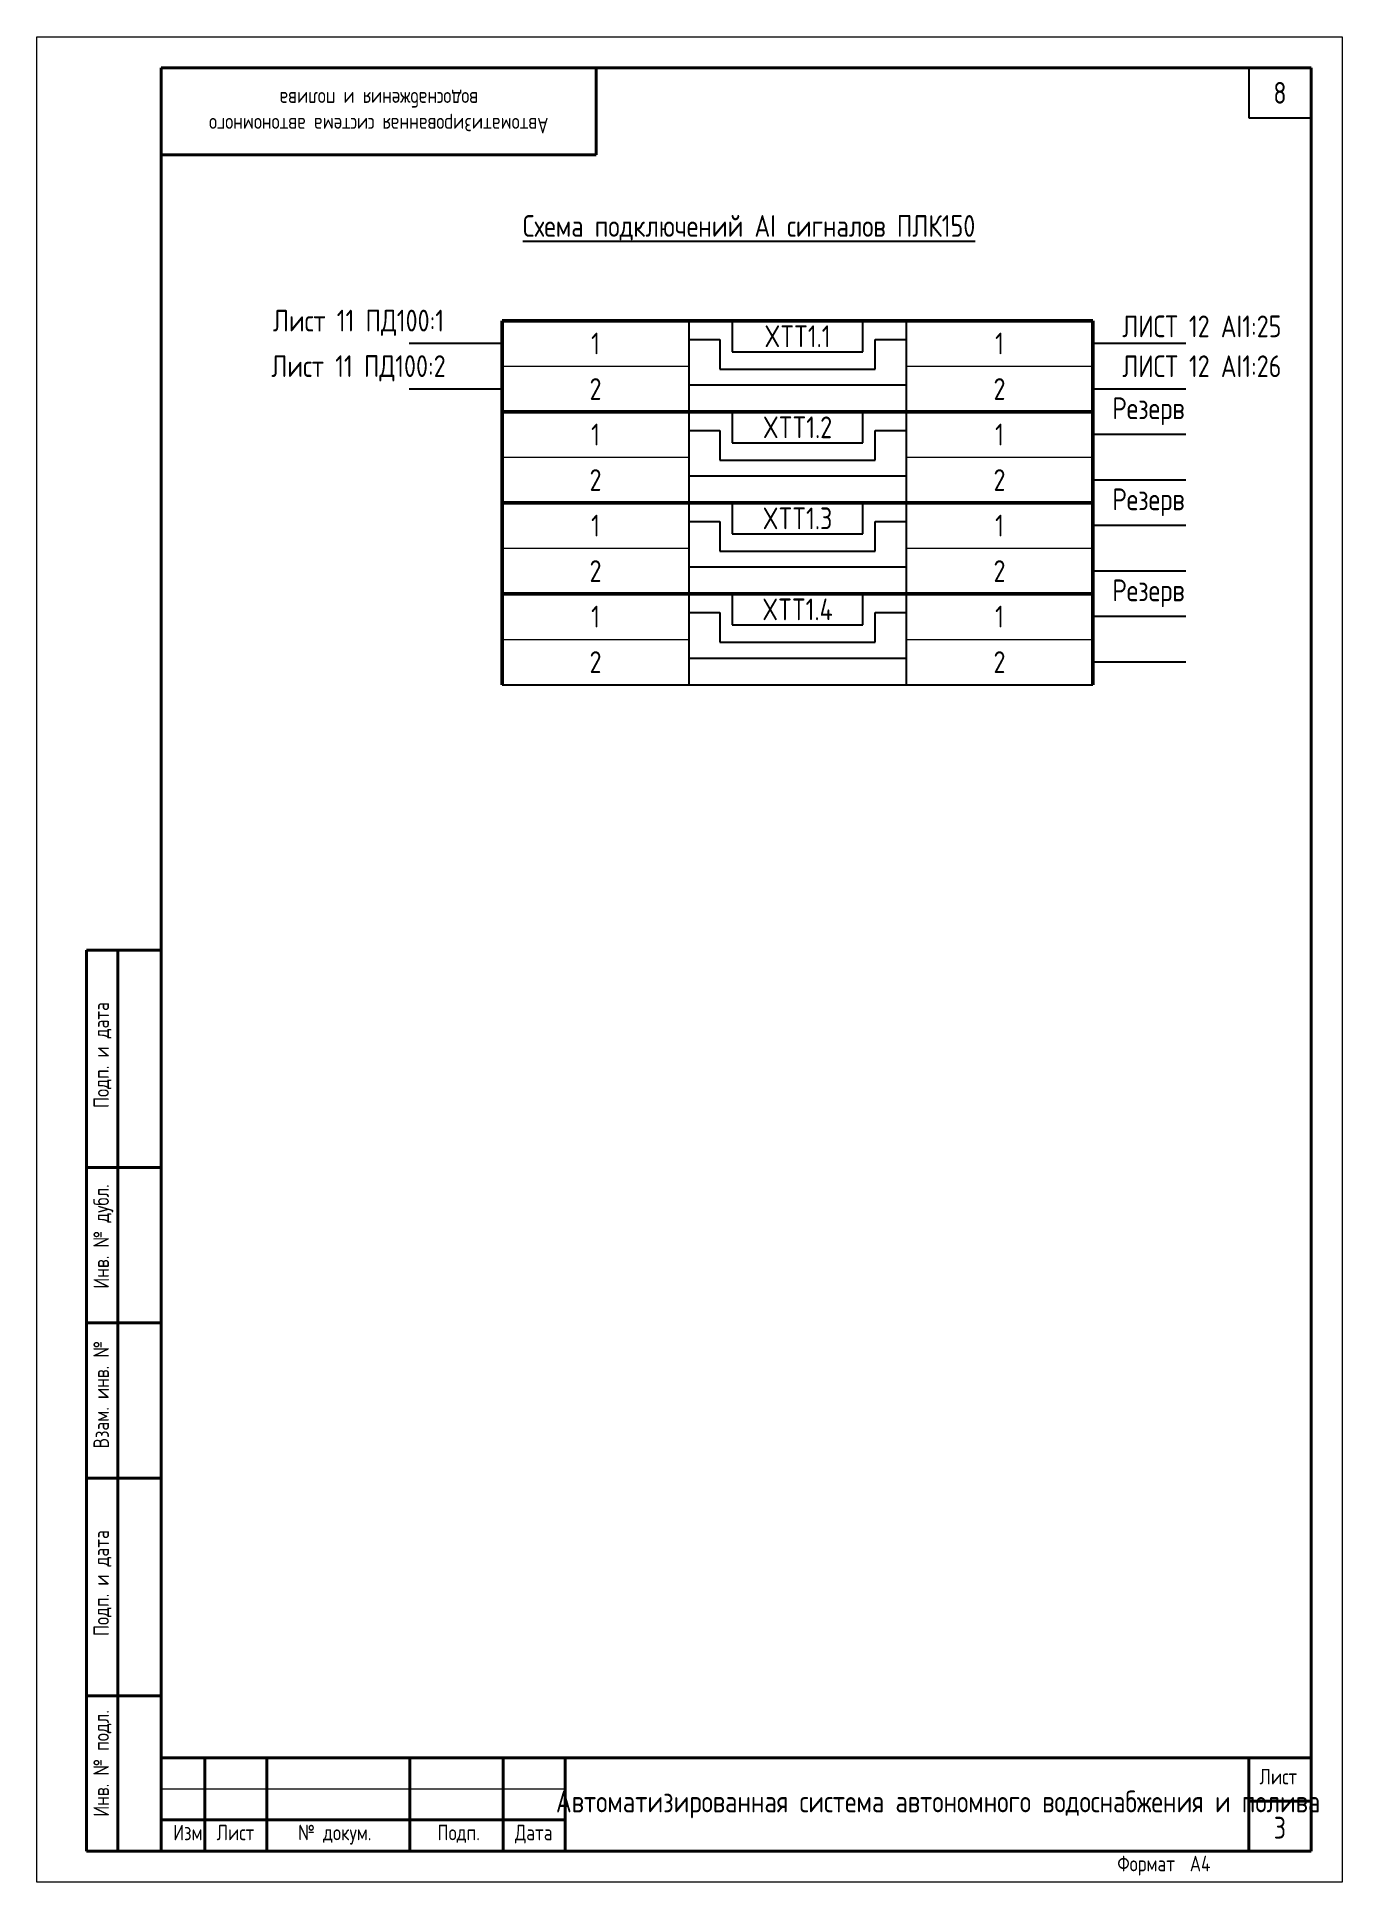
# Model space of a CAD drawing. Header units: millimetres. Extents: x 3520 to 8864, y 403 to 1747.
# Drawn here: x 3940 to 4150, y 700 to 997 of the extents above; entities that cross this region are included whole.
import ezdxf

# ---------------------------------------------------------------- set-up
doc = ezdxf.new("R2010")
doc.units = ezdxf.units.MM
doc.linetypes.add('K5LT_BASIC', pattern=[0])
doc.linetypes.add('K5LT_THIN', pattern=[0])
doc.layers.add('Стерка', color=7, linetype='Continuous', lineweight=15)
doc.styles.add('ГОСТ В', font='GOST_0.TTF', dxfattribs={"height": 3.5})
doc.styles.add('ГОСТ тип А', font='GOST_0.TTF', dxfattribs={"height": 3.5})

msp = doc.modelspace()

# ---------------------------------------------------------------- texts
at = {"color": 7, "linetype": 'Continuous', "lineweight": 15, "char_height": 3.5, "attachment_point": 5, "style": 'ГОСТ В'}
for s, insert, width in [('{\\C256;8}', (4140, 988), 10), ('Лист 11 ПД100:1', (3991.743, 950.977), 46.2715), ('{\\C256;XTT1.1}', (4062.379, 948.815), 35), ('ЛИСТ 12 AI1:25', (4127.44, 950.407), 35.12086), ('{\\C256;1}', (4029.879, 947.651), 30), ('{\\C256;1}', (4094.879, 947.651), 30), ('Лист 11 ПД100:2', (3991.743, 943.651), 46.2715), ('ЛИСТ 12 AI1:26', (4127.44, 943.988), 35.12086), ('{\\C256;2}', (4029.879, 940.325), 30), ('{\\C256;2}', (4094.879, 940.325), 30), ('\\pxt4;Резерв', (4118.846, 936.747), 18.11737), ('{\\C256;XTT1.2}', (4062.379, 934.162), 35), ('{\\C256;1}', (4029.879, 932.998), 30), ('{\\C256;1}', (4094.879, 932.998), 30), ('{\\C256;2}', (4029.879, 925.672), 30), ('{\\C256;2}', (4094.879, 925.672), 30), ('Резерв', (4118.846, 922.094), 18.11737), ('{\\C256;XTT1.3}', (4062.379, 919.508), 35), ('{\\C256;1}', (4029.879, 918.345), 30), ('{\\C256;1}', (4094.879, 918.345), 30), ('{\\C256;2}', (4029.879, 911.019), 30), ('{\\C256;2}', (4094.879, 911.019), 30), ('Резерв', (4118.846, 907.441), 18.11737), ('{\\C256;XTT1.4}', (4062.379, 904.855), 35), ('{\\C256;1}', (4029.879, 903.692), 30), ('{\\C256;1}', (4094.879, 903.692), 30), ('{\\C256;2}', (4029.879, 896.366), 30), ('{\\C256;2}', (4094.879, 896.366), 30), ('\\pxqc;{\\C256;Автоматизированная система автономного водоснабжения и полива}', (4085, 712.5), 120)]:
    msp.add_mtext(s, dxfattribs=dict(at, insert=insert, width=width))
at = {"color": 7, "linetype": 'Continuous', "lineweight": 15, "insert": (3995, 985), "char_height": 2.5, "width": 70, "attachment_point": 5, "rotation": 180, "style": 'ГОСТ В'}
msp.add_mtext('\\pxqc;{\\C256;Автоматизированная система автономного водоснабжения и полива}', dxfattribs=at)
at = {"color": 7, "insert": (4054.582, 966.294), "char_height": 3.5, "width": 185, "attachment_point": 5, "style": 'ГОСТ В'}
msp.add_mtext('{\\fGOST type A|b1|i0|c204|p34;\\LСхема подключений AI сигналов ПЛК150}', dxfattribs=at)
at = {"layer": 'Стерка', "color": 7, "insert": (4140, 708.75), "char_height": 3.5, "attachment_point": 5, "style": 'ГОСТ тип А'}
msp.add_mtext_dynamic_manual_height_columns('3', width=10, gutter_width=17.5, heights=[0], dxfattribs=at)

# ---------------------------------------------------------------- blocks, each defined once
blk = doc.blocks.new('A4-2')
at = {"linetype": 'K5LT_THIN', "lineweight": 18}
for p, q in [((210, 0), (210, 297)), ((210, 297), (420, 297)), ((420, 297), (420, 0)), ((230, 15), (295, 15)), ((420, 0), (210, 0))]:
    blk.add_line(p, q, dxfattribs=at)
at = {"linetype": 'K5LT_BASIC', "lineweight": 40}
for p, q in [((230, 5), (230, 292)), ((230, 292), (415, 292)), ((300, 292), (300, 278)), ((415, 292), (415, 5)), ((300, 278), (230, 278)), ((218, 5), (218, 150)), ((230, 150), (218, 150)), ((223, 5), (223, 150)), ((230, 115), (218, 115)), ((230, 90), (218, 90)), ((230, 65), (218, 65)), ((230, 30), (218, 30)), ((230, 20), (415, 20)), ((230, 5), (230, 20)), ((237, 5), (237, 20)), ((247, 5), (247, 20)), ((270, 5), (270, 20)), ((285, 5), (285, 20)), ((295, 5), (295, 20)), ((405, 5), (405, 20)), ((405, 13), (415, 13)), ((230, 10), (237, 10)), ((237, 10), (247, 10)), ((247, 10), (270, 10)), ((270, 10), (285, 10)), ((285, 10), (295, 10)), ((230, 5), (218, 5)), ((415, 5), (230, 5))]:
    blk.add_line(p, q, dxfattribs=at)
at = {"char_height": 2.5, "attachment_point": 1, "rotation": 90, "style": 'ГОСТ тип А'}
for s, insert in [('Подп. и дата', (219.09, 124.6)), ('Инв. № дубл.', (219.09, 95.52)), ('Взам. инв. №', (219.09, 69.79)), ('Подп. и дата', (219.09, 39.6)), ('Инв. № подл.', (219.09, 10.52))]:
    blk.add_mtext(s, dxfattribs=dict(at, insert=insert))
at = {"char_height": 2.5, "attachment_point": 1, "style": 'ГОСТ тип А'}
for s, insert in [('Лист', (406.71, 18.23)), ('Изм.', (231.92, 9.23)), ('Лист', (238.91, 9.23)), ('№ докум.', (252.03, 9.23)), ('Подп.', (274.46, 9.23)), ('Дата', (286.91, 9.23)), ('Формат', (383.84, 4.23)), ('A4', (395.5, 4.23))]:
    blk.add_mtext(s, dxfattribs=dict(at, insert=insert))

# ---------------------------------------------------------------- linework, layer by layer
for p, q in [((4135, 992), (4135, 984)), ((4135, 984), (4145, 984)), ((4014.879, 936.662), (4109.879, 936.662)), ((4014.879, 922.008), (4109.879, 922.008)), ((4014.879, 907.355), (4109.879, 907.355)), ((4014.879, 892.702), (4109.879, 892.702))]:
    msp.add_line(p, q)
at = {"color": 7, "lineweight": 50}
for p, q in [((4109.879, 951.315), (4014.879, 951.315)), ((4014.879, 951.315), (4014.879, 943.988)), ((4109.879, 943.988), (4109.879, 951.315)), ((4014.879, 943.988), (4014.879, 936.662)), ((4109.879, 936.662), (4109.879, 943.988)), ((4109.879, 936.662), (4014.879, 936.662)), ((4014.879, 936.662), (4014.879, 929.335)), ((4109.879, 929.335), (4109.879, 936.662)), ((4014.879, 929.335), (4014.879, 922.008)), ((4109.879, 922.008), (4109.879, 929.335)), ((4109.879, 922.008), (4014.879, 922.008)), ((4014.879, 922.008), (4014.879, 914.682)), ((4109.879, 914.682), (4109.879, 922.008)), ((4014.879, 914.682), (4014.879, 907.355)), ((4109.879, 907.355), (4109.879, 914.682)), ((4109.879, 907.355), (4014.879, 907.355)), ((4014.879, 907.355), (4014.879, 900.029)), ((4109.879, 900.029), (4109.879, 907.355)), ((4014.879, 900.029), (4014.879, 892.702)), ((4109.879, 892.702), (4109.879, 900.029))]:
    msp.add_line(p, q, dxfattribs=at)
at = {"color": 7}
for p, q in [((4044.879, 951.315), (4044.879, 943.988)), ((4051.879, 951.315), (4051.879, 946.315)), ((4072.879, 946.315), (4072.879, 951.315)), ((4079.879, 951.315), (4079.879, 943.988)), ((4014.879, 947.651), (3999.879, 947.651)), ((4044.879, 948.315), (4049.879, 948.315)), ((4049.879, 948.315), (4049.879, 943.511)), ((4074.879, 943.511), (4074.879, 948.315)), ((4074.879, 948.315), (4079.879, 948.315)), ((4124.879, 947.651), (4109.879, 947.651)), ((4051.879, 946.315), (4072.879, 946.315)), ((4044.879, 943.988), (4044.879, 936.662)), ((4049.879, 943.511), (4074.879, 943.511)), ((4079.879, 943.988), (4079.879, 936.662)), ((4014.879, 940.325), (3999.879, 940.325)), ((4044.879, 940.988), (4074.879, 940.988)), ((4074.879, 940.988), (4079.879, 940.988)), ((4124.879, 940.325), (4109.879, 940.325)), ((4044.879, 936.662), (4044.879, 929.335)), ((4051.879, 936.662), (4051.879, 931.662)), ((4072.879, 931.662), (4072.879, 936.662)), ((4079.879, 936.662), (4079.879, 929.335)), ((4044.879, 933.662), (4049.879, 933.662)), ((4049.879, 933.662), (4049.879, 928.858)), ((4074.879, 928.858), (4074.879, 933.662)), ((4074.879, 933.662), (4079.879, 933.662)), ((4124.879, 932.998), (4109.879, 932.998)), ((4051.879, 931.662), (4072.879, 931.662)), ((4044.879, 929.335), (4044.879, 922.008)), ((4049.879, 928.858), (4074.879, 928.858)), ((4079.879, 929.335), (4079.879, 922.008)), ((4044.879, 926.335), (4074.879, 926.335)), ((4074.879, 926.335), (4079.879, 926.335)), ((4124.879, 925.672), (4109.879, 925.672)), ((4044.879, 922.008), (4044.879, 914.682)), ((4051.879, 922.008), (4051.879, 917.008)), ((4072.879, 917.008), (4072.879, 922.008)), ((4079.879, 922.008), (4079.879, 914.682)), ((4044.879, 919.008), (4049.879, 919.008)), ((4049.879, 919.008), (4049.879, 914.205)), ((4074.879, 914.205), (4074.879, 919.008)), ((4074.879, 919.008), (4079.879, 919.008)), ((4124.879, 918.345), (4109.879, 918.345)), ((4051.879, 917.008), (4072.879, 917.008)), ((4044.879, 914.682), (4044.879, 907.355)), ((4049.879, 914.205), (4074.879, 914.205)), ((4079.879, 914.682), (4079.879, 907.355)), ((4044.879, 911.682), (4074.879, 911.682)), ((4074.879, 911.682), (4079.879, 911.682)), ((4124.879, 911.019), (4109.879, 911.019)), ((4044.879, 907.355), (4044.879, 900.029)), ((4051.879, 907.355), (4051.879, 902.355)), ((4072.879, 902.355), (4072.879, 907.355)), ((4079.879, 907.355), (4079.879, 900.029)), ((4044.879, 904.355), (4049.879, 904.355)), ((4049.879, 904.355), (4049.879, 899.552)), ((4074.879, 899.552), (4074.879, 904.355)), ((4074.879, 904.355), (4079.879, 904.355)), ((4124.879, 903.692), (4109.879, 903.692)), ((4044.879, 900.029), (4044.879, 892.702)), ((4051.879, 902.355), (4072.879, 902.355)), ((4079.879, 900.029), (4079.879, 892.702)), ((4044.879, 897.029), (4074.879, 897.029)), ((4049.879, 899.552), (4074.879, 899.552)), ((4074.879, 897.029), (4079.879, 897.029)), ((4124.879, 896.366), (4109.879, 896.366))]:
    msp.add_line(p, q, dxfattribs=at)
at = {"layer": 'Стерка', "color": 7}
for p, q in [((4014.879, 943.988), (4044.879, 943.988)), ((4079.879, 943.988), (4109.879, 943.988)), ((4014.879, 936.662), (4044.879, 936.662)), ((4079.879, 936.662), (4109.879, 936.662)), ((4014.879, 929.335), (4044.879, 929.335)), ((4079.879, 929.335), (4109.879, 929.335)), ((4014.879, 922.008), (4044.879, 922.008)), ((4079.879, 922.008), (4109.879, 922.008)), ((4014.879, 914.682), (4044.879, 914.682)), ((4079.879, 914.682), (4109.879, 914.682)), ((4014.879, 907.355), (4044.879, 907.355)), ((4079.879, 907.355), (4109.879, 907.355)), ((4014.879, 900.029), (4044.879, 900.029)), ((4079.879, 900.029), (4109.879, 900.029)), ((4014.879, 892.702), (4044.879, 892.702)), ((4079.879, 892.702), (4109.879, 892.702))]:
    msp.add_line(p, q, dxfattribs=at)

# ---------------------------------------------------------------- block references
msp.add_blockref('A4-2', (3730, 700))

msp.set_redraw_order([(e.dxf.handle, doc.entitydb.next_handle()) for e in msp.query("TEXT MTEXT ATTDEF DIMENSION ARC_DIMENSION")])  # texts and dimensions are drawn at this point

doc.saveas('drawing.dxf')
